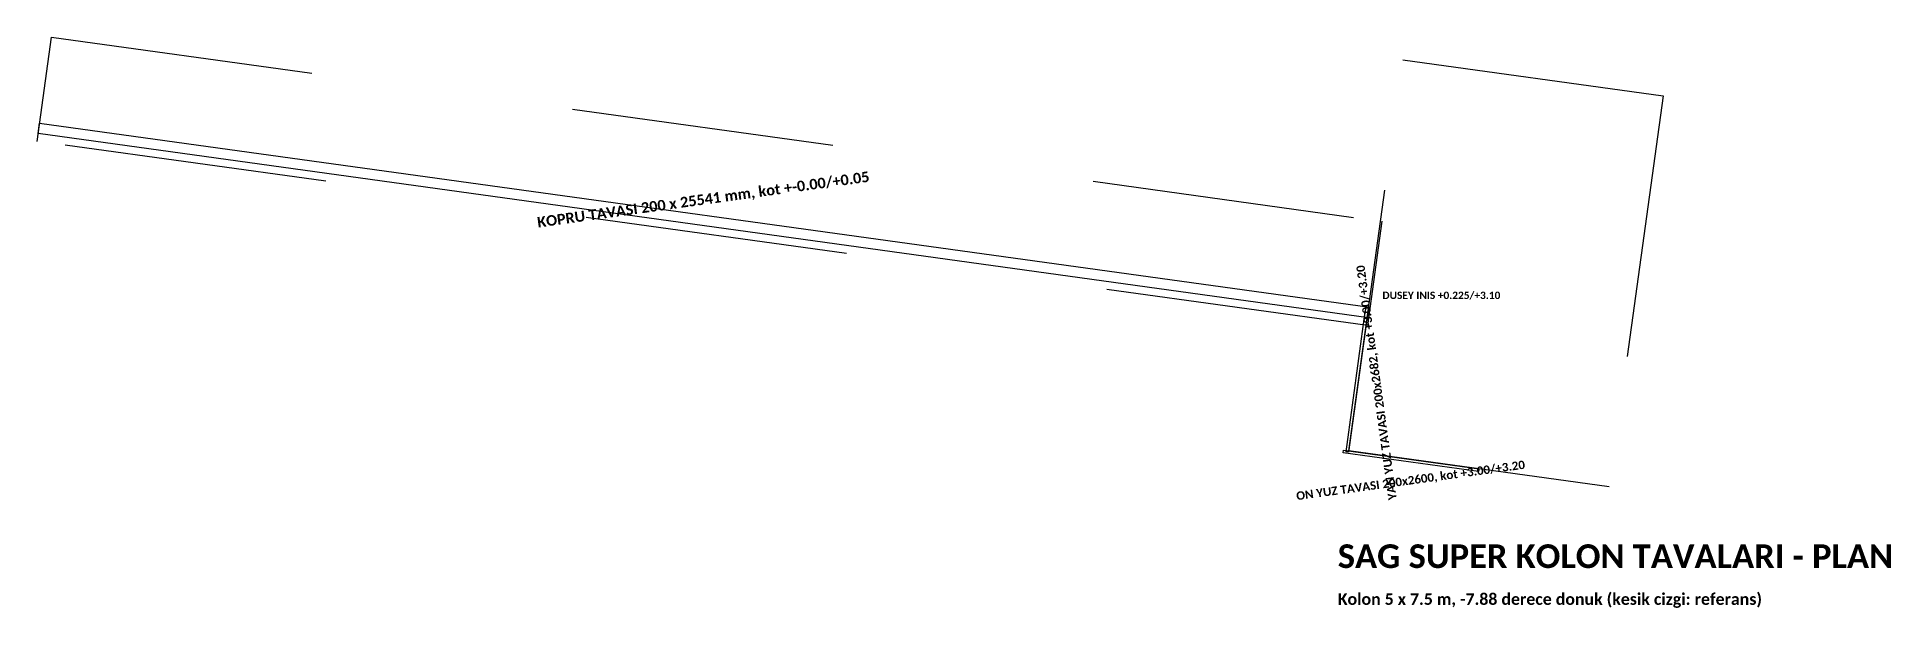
# Model space of a CAD drawing. Header units: metres. Extents: x -46 to 74, y -9 to 10.
# Drawn here: x 38.86 to 74.12, y -8.86 to 1.99 of the extents above; entities that cross this region are included whole.
import ezdxf
from ezdxf.enums import TextEntityAlignment as Align

# ---------------------------------------------------------------- set-up
doc = ezdxf.new("R2010")
doc.units = ezdxf.units.M
doc.linetypes.add('DASHED', pattern=[10, 5, -5])
for name, color, linetype in [('METIN_BILGI', 7, 'CONTINUOUS'), ('REFERANS', 8, 'DASHED'), ('SUPER_KOLON_TAVASI', 6, 'CONTINUOUS')]:
    doc.layers.add(name, color=color, linetype=linetype)
doc.styles.get("Standard").update_dxf_attribs({"font": 'calibrib.ttf'})

msp = doc.modelspace()

# ---------------------------------------------------------------- texts
at = {"layer": 'METIN_BILGI'}
for s, height, rotation, p in [('KOPRU TAVASI 200 x 25541 mm, kot +-0.00/+0.05', 0.2, 7.8763, (51.547, -1.193)), ('YAN YUZ TAVASI 200x2682, kot +3.00/+3.20', 0.16, 97.8763, (64.415, -4.565)), ('ON YUZ TAVASI 200x2600, kot +3.00/+3.20', 0.16, 7.8763, (64.995, -6.511))]:
    msp.add_text(s, height=height, rotation=rotation, dxfattribs=at).set_placement(p, align=Align.CENTER)
for s, height, p in [('DUSEY INIS +0.225/+3.10', 0.14, (64.449, -2.987)), ('SAG SUPER KOLON TAVALARI - PLAN', 0.45, (63.6, -8.1)), ('Kolon 5 x 7.5 m, -7.88 derece donuk (kesik cizgi: referans)', 0.22, (63.6, -8.8))]:
    msp.add_text(s, height=height, dxfattribs=at).set_placement(p)

# ---------------------------------------------------------------- linework, layer by layer
at = {"layer": 'REFERANS'}
for p, q in [((38.863, 0.009), (39.137, 1.991)), ((39.137, 1.991), (64.437, -1.509)), ((63.81, -5.872), (64.837, 1.557)), ((64.837, 1.557), (69.79, 0.872)), ((69.79, 0.872), (68.763, -6.557)), ((64.163, -3.491), (38.863, 0.009)), ((64.437, -1.509), (64.163, -3.491)), ((68.763, -6.557), (63.81, -5.872))]:
    msp.add_line(p, q, dxfattribs=at)
at = {"layer": 'SUPER_KOLON_TAVASI'}
for p, q in [((38.884, 0.158), (38.911, 0.356)), ((38.911, 0.356), (64.211, -3.144)), ((64.184, -3.342), (38.884, 0.158)), ((64.111, -3.332), (64.138, -3.134)), ((64.138, -3.134), (64.188, -3.141)), ((64.188, -3.141), (64.16, -3.339)), ((64.211, -3.144), (64.184, -3.342)), ((63.757, -5.89), (64.124, -3.233)), ((64.174, -3.24), (63.806, -5.897)), ((64.16, -3.339), (64.111, -3.332)), ((64.124, -3.233), (64.174, -3.24)), ((63.704, -5.908), (63.711, -5.858)), ((66.279, -6.264), (63.704, -5.908)), ((63.711, -5.858), (66.286, -6.215)), ((63.806, -5.897), (63.757, -5.89)), ((66.286, -6.215), (66.279, -6.264))]:
    msp.add_line(p, q, dxfattribs=at)

msp.set_redraw_order([(e.dxf.handle, doc.entitydb.next_handle()) for e in msp.query("TEXT MTEXT ATTDEF DIMENSION ARC_DIMENSION")])  # texts and dimensions are drawn at this point

doc.saveas('drawing.dxf')
